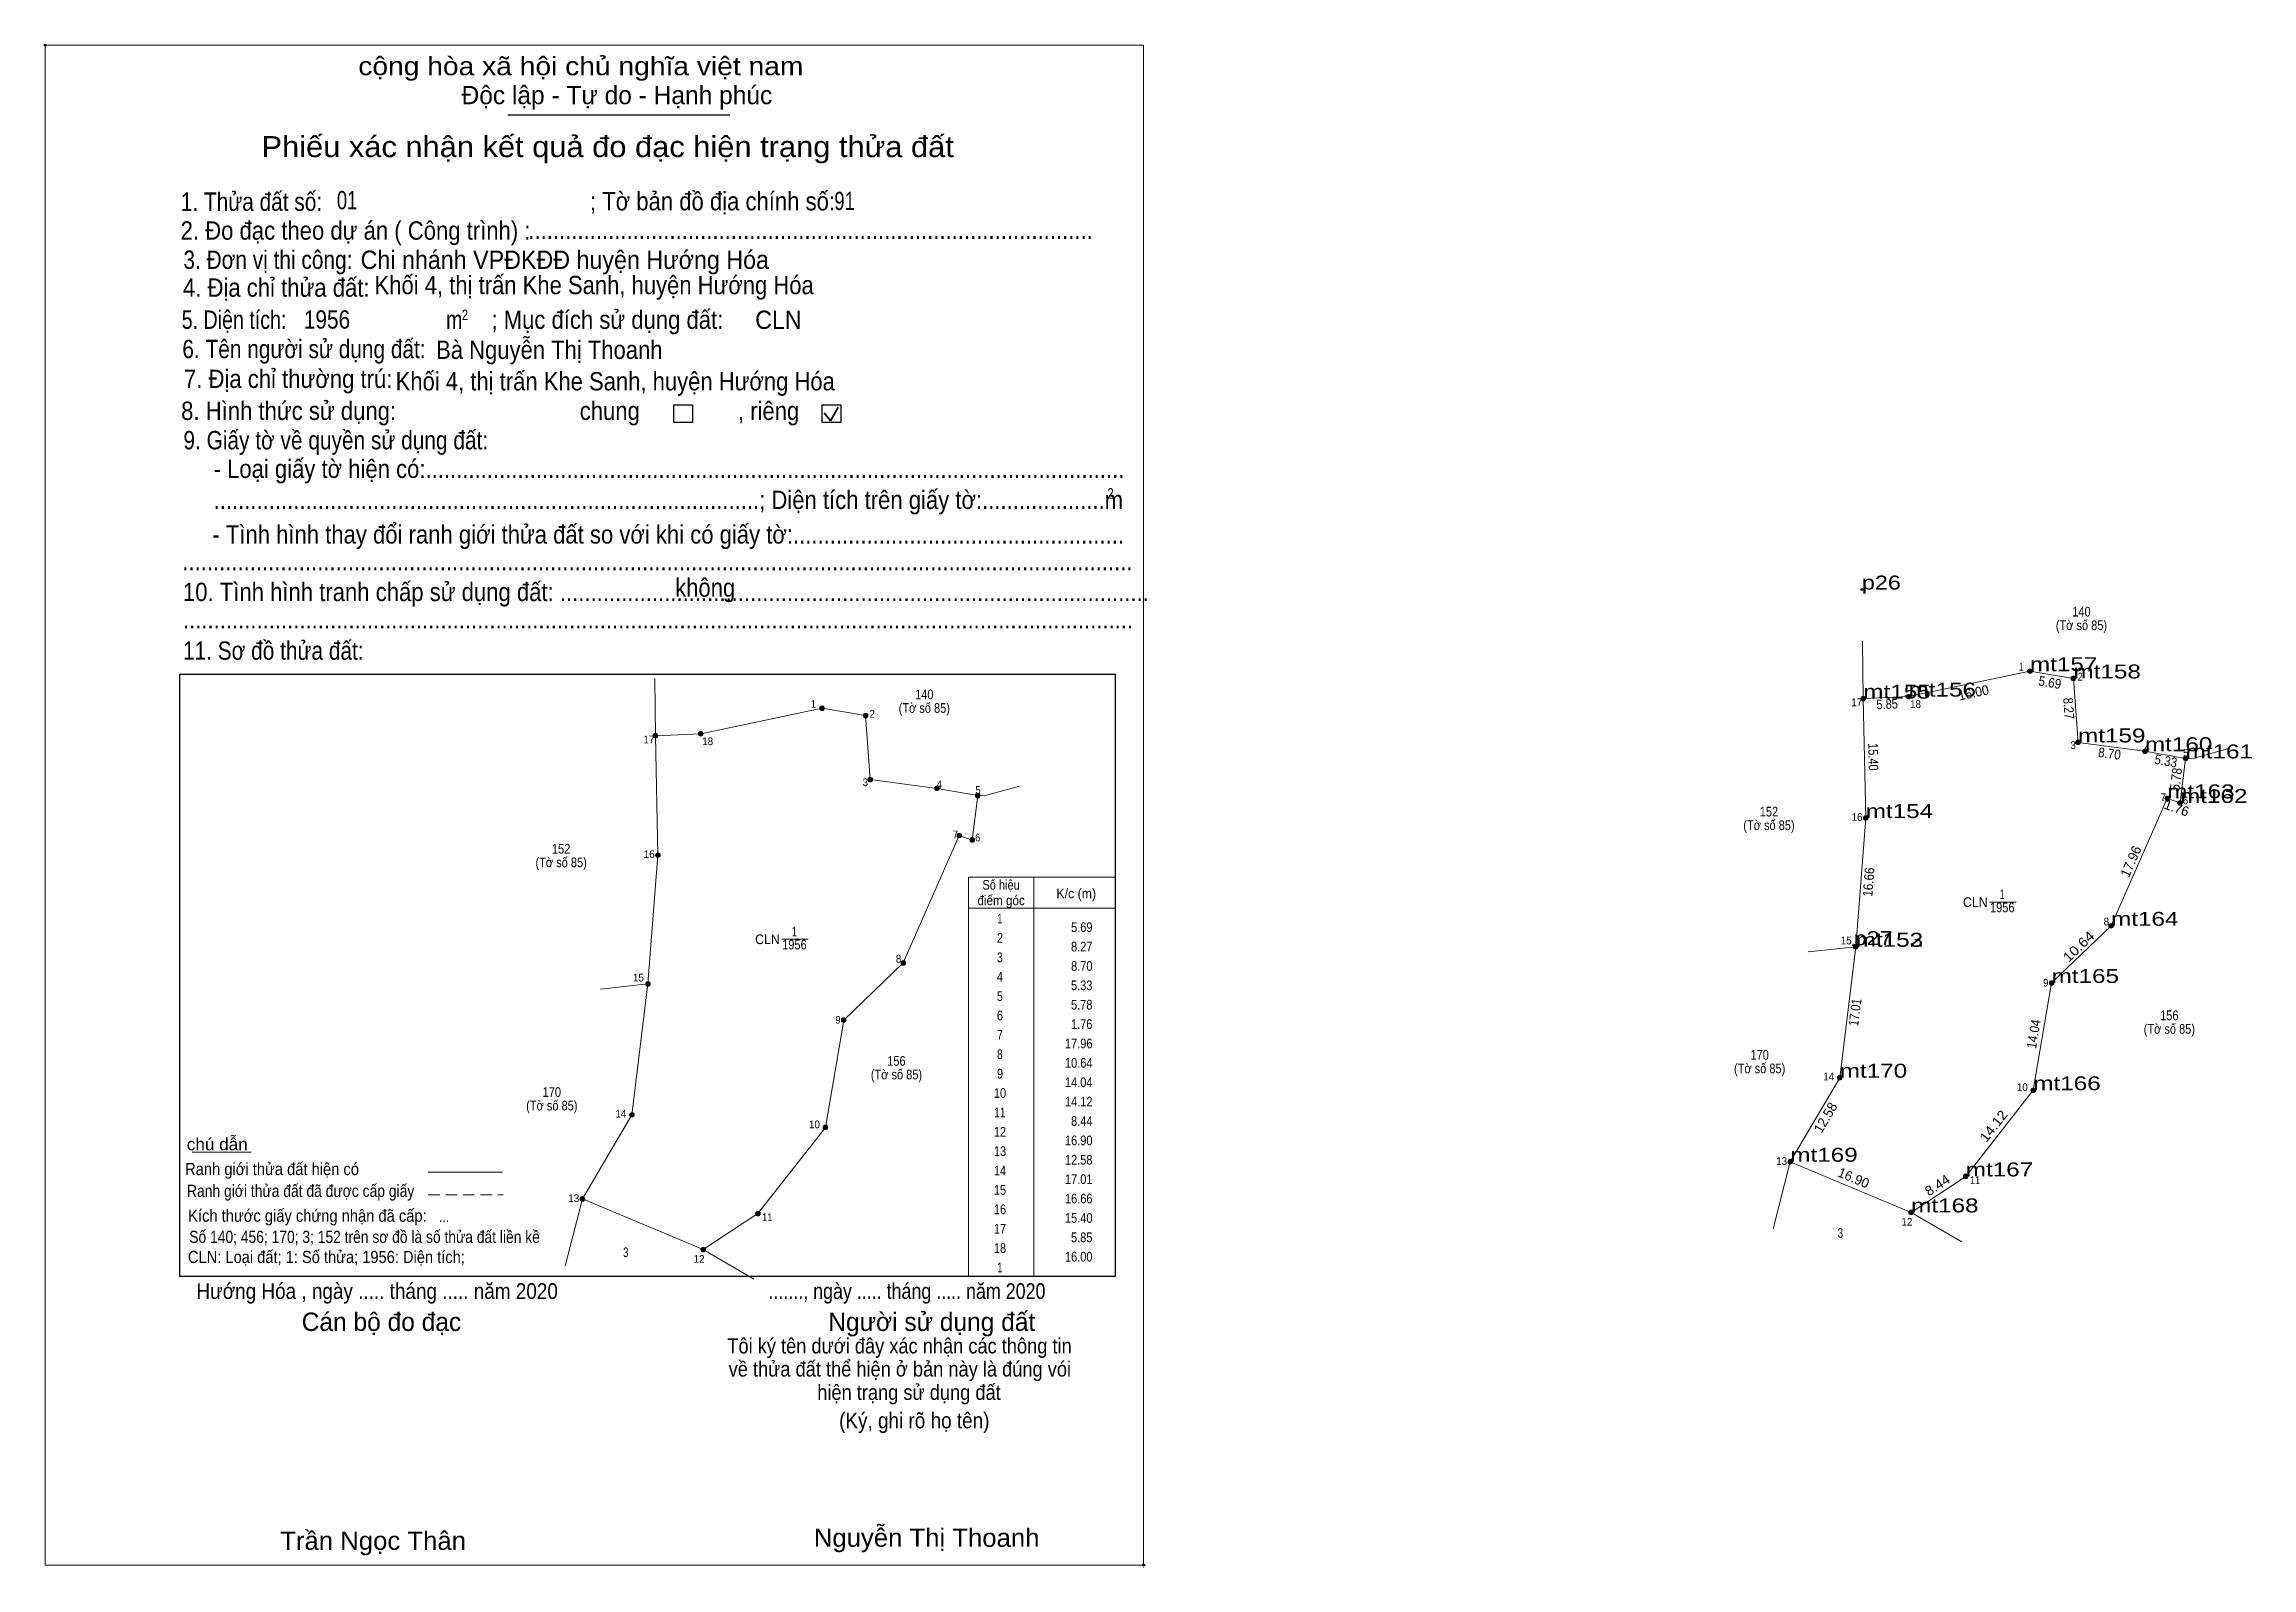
# Model space of a CAD drawing. Header units: metres. Extents: x 550551 to 551048, y 1837976 to 1838172.
# Drawn here: x 550550.6 to 550835.4, y 1837975.5 to 1838172 of the extents above; entities that cross this region are included whole.
import ezdxf
from ezdxf.enums import TextEntityAlignment as Align

# ---------------------------------------------------------------- set-up
doc = ezdxf.new("R2010")
doc.units = ezdxf.units.M
doc.header["$LTSCALE"] = 0.5
doc.header["$PDMODE"] = 32
doc.header["$PDSIZE"] = 0.25
doc.linetypes.add('MEDIUM_DASHED', pattern=[4.5, 3, -1.5])
for name, color, linetype, lineweight in [('1', 7, 'Continuous', 13), ('17', 7, 'Continuous', 13), ('2', 7, 'Continuous', 25), ('36', 7, 'Continuous', 13), ('6', 7, 'Continuous', 13), ('63', 7, 'Continuous', 13)]:
    doc.layers.add(name, color=color, linetype=linetype, lineweight=lineweight)
doc.layers.add('12', color=7, linetype='Continuous')
doc.layers.add('7', color=7, linetype='Continuous')

msp = doc.modelspace()

# ---------------------------------------------------------------- texts
at = {"layer": '1'}
for s, width, p in [('CLN', 0.95, (550799.725, 1838060.74)), ('1956', 0.85, (550803.205, 1838060.06)), ('1', 0.65, (550803.195, 1838061.75)), ('1', 0.65, (550647.375, 1838056.96)), ('CLN', 0.95, (550643.905, 1838055.95)), ('1956', 0.85, (550647.385, 1838055.27))]:
    msp.add_text(s, height=1.25, dxfattribs=dict(at, width=width)).set_placement(p, align=Align.CENTER)
at = {"layer": '12'}
for s, width, p in [('p26', 1.25, (550785.1, 1838101.68)), ('mt157', 1.3, (550806.78, 1838091.15)), ('mt158', 1.3, (550812.39, 1838090.21)), ('mt155', 1.3, (550785.28, 1838087.61)), ('mt156', 1.3, (550791.12, 1838087.87)), ('mt159', 1.3, (550812.98, 1838081.96)), ('mt160', 1.3, (550821.61, 1838080.83)), ('mt161', 1.3, (550826.86, 1838079.9)), ('mt163', 1.3, (550824.48, 1838074.75)), ('mt162', 1.3, (550826.14, 1838074.16)), ('mt154', 1.3, (550785.59, 1838072.21)), ('p27', 1.25, (550784.04, 1838055.82)), ('mt152', 1.3, (550784.3, 1838055.61)), ('mt164', 1.3, (550817.24, 1838058.31)), ('mt153', 1.3, (550784.3, 1838055.6)), ('mt165', 1.3, (550809.57, 1838050.94)), ('mt170', 1.3, (550782.24, 1838038.72)), ('mt166', 1.3, (550807.21, 1838037.1)), ('mt169', 1.3, (550775.86, 1838027.88)), ('mt167', 1.3, (550798.5, 1838025.99)), ('mt168', 1.3, (550791.45, 1838021.35))]:
    msp.add_text(s, height=1.8, dxfattribs=dict(at, width=width)).set_placement(p)
at = {"layer": '2'}
for s, height, width, p in [('cộng hòa xã hội chủ nghĩa việt nam', 2.365, 1.15, (550591.12, 1838168.01)), ('1. Thửa đất số:', 2.365, 0.85, (550568.22, 1838150.52)), ('01', 2.36, 0.75, (550588.36, 1838150.72)), ('; Tờ bản đồ địa chính số:', 2.365, 0.9, (550621.01, 1838150.58)), ('91', 2.36, 0.75, (550652.54, 1838150.62)), ('2. Đo đạc theo dự án ( Công trình) : ', 2.367, 0.9, (550568.2, 1838146.8)), ('............................................................................................', 2.367, 0.9, (550613.06, 1838146.9)), ('3. Đơn vị thi công:', 2.367, 0.85, (550568.56, 1838143.03)), ('Chi nhánh VPĐKĐĐ huyện Hướng Hóa', 2.362, 0.95, (550591.42, 1838143.03)), ('4. Địa chỉ thửa đất:', 2.367, 0.9, (550568.5, 1838139.44)), ('Khối 4, thị trấn Khe Sanh, huyện Hướng Hóa', 2.36, 0.9, (550593.22, 1838139.77)), ('5. Diện tích:', 2.367, 0.8, (550568.34, 1838135.3)), ('1956', 2.36, 0.85, (550584.1, 1838135.33)), ('2', 1.352, 0.8, (550604.48, 1838136.42)), ('; Mục đích sử dụng đất:', 2.365, 0.9, (550608.3, 1838135.3)), (' CLN', 2.36, 0.95, (550641.49, 1838135.29)), ('Bà Nguyễn Thị Thoanh', 2.36, 0.9, (550601.16, 1838131.42)), ('m', 2.365, 0.8, (550602.45, 1838135.3)), ('6. Tên người sử dụng đất:', 2.367, 0.85, (550568.42, 1838131.52)), ('7. Địa chỉ thường trú:', 2.367, 0.9, (550568.63, 1838127.68)), ('Khối 4, thị trấn Khe Sanh, huyện Hướng Hóa', 2.36, 0.9, (550595.94, 1838127.36)), ('8. Hình thức sử dụng:', 2.367, 0.9, (550568.27, 1838123.55)), ('chung                , riêng', 2.365, 0.9, (550619.69, 1838123.55)), ('9. Giấy tờ về quyền sử dụng đất:', 2.367, 0.85, (550568.56, 1838119.76)), ('     - Loại giấy tờ hiện có:..................................................................................................................', 2.365, 0.9, (550568.5, 1838116.07)), ('     .........................................................................................; Diện tích trên giấy tờ:....................m', 2.365, 0.9, (550568.5, 1838112.07)), ('2', 1.352, 0.8, (550687.76, 1838113.4)), ('     - Tình hình thay đổi ranh giới thửa đất so với khi có giấy tờ:......................................................', 2.365, 0.9, (550568.34, 1838107.61)), ('...........................................................................................................................................................', 2.365, 0.9, (550568.42, 1838104.17)), ('không', 2.366, 0.9, (550631.99, 1838100.75)), ('10. Tình hình tranh chấp sử dụng đất: ................................................................................................', 2.367, 0.9, (550568.5, 1838100.19)), ('11. Sơ đồ thửa đất:', 2.367, 0.85, (550568.5, 1838092.62)), ('...........................................................................................................................................................', 2.365, 0.9, (550568.5, 1838096.67)), ('Hướng Hóa , ngày ..... tháng ..... năm 2020', 2.027, 0.9, (550570.24, 1838010.19)), ('......., ngày ..... tháng ..... năm 2020', 2.027, 0.85, (550644.04, 1838010.19)), ('(Ký, ghi rõ họ tên)', 2.028, 0.9, (550653.15, 1837993.5)), ('Nguyễn Thị Thoanh', 2.36, 1.05, (550649.89, 1837978.22)), ('Trần Ngọc Thân', 2.362, 1.05, (550581.05, 1837977.83))]:
    msp.add_text(s, height=height, dxfattribs=dict(at, width=width)).set_placement(p)
for s, height, p in [('Độc lập - Tự do - Hạnh phúc', 2.365, (550604.44, 1838164.27)), ('Cán bộ đo đạc', 2.366, (550583.82, 1838006.06)), ('Người sử dụng đất', 2.365, (550651.75, 1838006.06))]:
    msp.add_text(s, height=height, dxfattribs=at).set_placement(p)
for s, height, width, p in [('Phiếu xác nhận kết quả đo đạc hiện trạng thửa đất', 2.703, 1.1, (550623.29, 1838157.45)), ('...', 1.31, 0.9, (550602.185, 1838020.11)), ('Tôi ký tên dưới đây xác nhận các thông tin', 1.954, 0.9, (550660.945, 1838003.16)), ('về thửa đất thể hiện ở bản này là đúng vói', 1.954, 0.9, (550660.985, 1838000.18)), ('hiện trạng sử dụng đất', 1.954, 0.9, (550662.165, 1837997.17))]:
    msp.add_text(s, height=height, dxfattribs=dict(at, width=width)).set_placement(p, align=Align.CENTER)
msp.add_text('.', height=0.6759, dxfattribs=at).set_placement((550692.4145, 1837975.51), align=Align.CENTER)
at = {"layer": '6'}
for s, height, width, p in [('chú dẫn', 1.575, 1.05, (550568.99, 1838029.36)), ('Ranh giới thửa đất hiện có ', 1.575, 0.9, (550568.78, 1838026.16)), ('Ranh giới thửa đất đã được cấp giấy', 1.575, 0.85, (550569.02, 1838023.34)), ('Kích thước giấy chứng nhận đã cấp:', 1.575, 0.9, (550569.18, 1838020.14)), ('Số 140; 456; 170; 3; 152 trên sơ đồ là số thửa đất liền kề', 1.57, 0.85, (550569.32, 1838017.41)), ('CLN: Loại đất; 1: Số thửa; 1956: Diện tích;', 1.57, 0.9, (550569.15, 1838014.82))]:
    msp.add_text(s, height=height, dxfattribs=dict(at, width=width)).set_placement(p)
at = {"layer": '63'}
for s, width, p in [('(Tờ số 85)', 0.85, (550813.42, 1838096.45)), ('140', 0.85, (550813.42, 1838098.2)), ('140', 0.85, (550664.14, 1838087.53)), ('(Tờ số 85)', 0.85, (550664.14, 1838085.78)), ('(Tờ số 85)', 0.85, (550773.11, 1838070.66)), ('152', 0.85, (550773.105, 1838072.41)), ('152', 0.85, (550617.285, 1838067.62)), ('(Tờ số 85)', 0.85, (550617.29, 1838065.87)), ('Số hiệu', 0.85, (550674.05, 1838062.97)), ('K/c (m)', 0.95, (550683.745, 1838061.86)), ('điểm góc', 0.9, (550674.05, 1838060.97)), (' 1', 0.75, (550673.71, 1838058.62)), (' 3', 0.8, (550673.705, 1838053.62)), (' 2', 0.85, (550673.705, 1838056.12)), (' 4', 0.85, (550673.7, 1838051.12)), (' 5', 0.8, (550673.705, 1838048.62)), (' 6', 0.85, (550673.705, 1838046.12)), ('156', 0.85, (550824.755, 1838046.14)), (' 7', 0.8, (550673.705, 1838043.62)), ('(Tờ số 85)', 0.85, (550824.76, 1838044.39)), ('156', 0.85, (550660.545, 1838040.26)), (' 8', 0.8, (550673.705, 1838041.12)), ('(Tờ số 85)', 0.85, (550771.91, 1838039.29)), ('170', 0.85, (550771.91, 1838041.04)), ('170', 0.85, (550616.09, 1838036.25)), ('(Tờ số 85)', 0.85, (550660.55, 1838038.51)), (' 9', 0.85, (550673.71, 1838038.62)), ('(Tờ số 85)', 0.85, (550616.09, 1838034.5)), (' 10', 0.85, (550673.71, 1838036.12)), (' 11', 0.8, (550673.7, 1838033.62)), (' 12', 0.85, (550673.705, 1838031.12)), (' 13', 0.85, (550673.705, 1838028.62)), (' 14', 0.85, (550673.71, 1838026.12)), (' 15', 0.85, (550673.705, 1838023.62)), (' 16', 0.85, (550673.705, 1838021.12)), (' 17', 0.85, (550673.705, 1838018.62)), ('3', 0.75, (550782.32, 1838018.08)), ('3', 0.75, (550625.63, 1838015.58)), (' 18', 0.85, (550673.705, 1838016.12)), (' 1', 0.75, (550673.71, 1838013.62))]:
    msp.add_text(s, height=1.25, dxfattribs=dict(at, width=width)).set_placement(p, align=Align.CENTER)
for s, height, width, p in [(' 1', 1, 0.9, (550805.99, 1838091.23)), (' 2', 1, 0.9, (550813.59, 1838089.94)), (' 1', 1, 0.9, (550650.17, 1838086.44)), (' 2', 1, 0.9, (550657.77, 1838085.15)), (' 17', 1, 0.95, (550785.14, 1838086.63)), (' 18', 1, 0.95, (550792.72, 1838086.4)), (' 17', 1, 0.95, (550629.32, 1838081.84)), (' 18', 1, 0.95, (550636.9, 1838081.61)), (' 3', 1, 0.95, (550812.71, 1838081.11)), (' 4', 1, 0.95, (550822.25, 1838080.84)), (' 5', 1, 0.9, (550827.22, 1838080.13)), (' 3', 1, 0.95, (550656.89, 1838076.32)), (' 4', 1, 0.95, (550666.43, 1838076.05)), (' 5', 1, 0.9, (550671.4, 1838075.34)), (' 7', 1, 0.95, (550824.33, 1838074.39)), (' 6', 1, 0.9, (550827.18, 1838073.98)), (' 16', 1, 0.95, (550785.18, 1838071.85)), (' 7', 1, 0.95, (550668.51, 1838069.6)), (' 6', 1, 0.9, (550671.36, 1838069.19)), (' 16', 1, 0.95, (550629.36, 1838067.06)), ('5.69', 1.25, 0.85, (550685.84, 1838057.51)), (' 8', 1, 0.95, (550816.99, 1838058.36)), (' 8', 1, 0.95, (550661.17, 1838053.57)), ('8.27', 1.25, 0.85, (550685.83, 1838055.01)), (' 15', 1, 0.95, (550783.78, 1838055.92)), (' 15', 1, 0.95, (550627.96, 1838051.13)), ('8.70', 1.25, 0.85, (550685.84, 1838052.51)), ('5.33', 1.25, 0.85, (550685.83, 1838050.01)), (' 9', 1, 0.9, (550809.15, 1838050.47)), (' 9', 1, 0.9, (550653.33, 1838045.68)), ('5.78', 1.25, 0.85, (550685.83, 1838047.51)), ('1.76', 1.25, 0.85, (550685.83, 1838045.01)), ('17.96', 1.25, 0.85, (550685.84, 1838042.51)), ('10.64', 1.25, 0.85, (550685.84, 1838040.01)), ('14.04', 1.25, 0.85, (550685.84, 1838037.51)), (' 14', 1, 0.95, (550781.53, 1838038.37)), (' 10', 1, 0.95, (550806.5, 1838036.99)), ('14.12', 1.25, 0.85, (550685.84, 1838035.01)), (' 14', 1, 0.95, (550625.71, 1838033.58)), (' 10', 1, 0.95, (550650.68, 1838032.2)), ('8.44', 1.25, 0.85, (550685.84, 1838032.51)), ('16.90', 1.25, 0.85, (550685.84, 1838030.01)), ('12.58', 1.25, 0.85, (550685.84, 1838027.51)), ('17.01', 1.25, 0.85, (550685.84, 1838025.01)), (' 13', 1, 0.95, (550775.45, 1838027.47)), (' 13', 1, 0.95, (550619.63, 1838022.68)), ('16.66', 1.25, 0.85, (550685.84, 1838022.51)), (' 11', 1, 0.9, (550800.37, 1838025.01)), (' 11', 1, 0.9, (550644.55, 1838020.22)), ('15.40', 1.25, 0.85, (550685.84, 1838020.01)), (' 12', 1, 0.95, (550791.61, 1838019.64)), ('5.85', 1.25, 0.85, (550685.83, 1838017.51)), (' 12', 1, 0.95, (550635.79, 1838014.85)), ('16.00', 1.25, 0.85, (550685.84, 1838015.01))]:
    msp.add_text(s, height=height, dxfattribs=dict(at, width=width)).set_placement(p, align=Align.RIGHT)
for s, rotation, width, p in [('16.00', 11.83, 0.95, (550799.6269, 1838087.7694)), ('5.69', 350.488, 0.9, (550809.2517, 1838089.0817)), ('5.85', 2.549, 0.85, (550788.3872, 1838086.2826)), ('8.27', 274.091, 0.85, (550811.1616, 1838086.2996)), ('15.40', 271.153, 0.85, (550785.9368, 1838080.0926)), ('8.70', 352.54, 0.9, (550816.9639, 1838079.907)), ('5.33', 349.955, 0.9, (550824.206, 1838078.9621)), ('5.78', 82.85, 0.9, (550826.2315, 1838077.1472)), ('16.66', 85.559, 0.9, (550786.5838, 1838063.9116)), ('10.64', 43.857, 1.15, (550813.492, 1838055.1838)), ('17.01', 83.042, 0.85, (550784.8308, 1838047.0893)), ('14.04', 80.323, 0.9, (550807.8631, 1838044.2549)), ('14.12', 51.904, 1.1, (550802.5685, 1838032.1094)), ('8.44', 33.351, 1.05, (550795.1714, 1838024.3413))]:
    msp.add_text(s, height=1.25, rotation=rotation, dxfattribs=dict(at, width=width)).set_placement(p, align=Align.CENTER)
for s, rotation, p in [('1.76', 340.434, (550825.4957, 1838072.9177)), ('17.96', 66.232, (550820.3703, 1838066.3581)), ('12.58', 59.521, (550780.9435, 1838033.258)), ('16.90', 337.273, (550783.7885, 1838025.2264))]:
    msp.add_text(s, height=1.25, rotation=rotation, dxfattribs=at).set_placement(p, align=Align.CENTER)

# ---------------------------------------------------------------- hatches: boundary and pattern name
at = {"layer": '63'}
for points in [[(550807.08, 1838091.15, 1), (550806.48, 1838091.15, 1)], [(550812.69, 1838090.21, 1), (550812.09, 1838090.21, 1)], [(550651.26, 1838086.36, 1), (550650.66, 1838086.36, 1)], [(550785.58, 1838087.61, 1), (550784.98, 1838087.61, 1)], [(550791.42, 1838087.87, 1), (550790.82, 1838087.87, 1)], [(550629.76, 1838082.82, 1), (550629.16, 1838082.82, 1)], [(550635.6, 1838083.08, 1), (550635, 1838083.08, 1)], [(550656.87, 1838085.42, 1), (550656.27, 1838085.42, 1)], [(550813.28, 1838081.96, 1), (550812.68, 1838081.96, 1)], [(550821.91, 1838080.83, 1), (550821.31, 1838080.83, 1)], [(550657.46, 1838077.17, 1), (550656.86, 1838077.17, 1)], [(550827.16, 1838079.9, 1), (550826.56, 1838079.9, 1)], [(550666.09, 1838076.04, 1), (550665.49, 1838076.04, 1)], [(550671.34, 1838075.11, 1), (550670.74, 1838075.11, 1)], [(550824.78, 1838074.75, 1), (550824.18, 1838074.75, 1)], [(550785.89, 1838072.21, 1), (550785.29, 1838072.21, 1)], [(550826.44, 1838074.16, 1), (550825.84, 1838074.16, 1)], [(550668.96, 1838069.96, 1), (550668.36, 1838069.96, 1)], [(550670.62, 1838069.37, 1), (550670.02, 1838069.37, 1)], [(550630.07, 1838067.42, 1), (550629.47, 1838067.42, 1)], [(550817.54, 1838058.31, 1), (550816.94, 1838058.31, 1)], [(550784.6, 1838055.6, 1), (550784, 1838055.6, 1)], [(550661.72, 1838053.52, 1), (550661.12, 1838053.52, 1)], [(550628.78, 1838050.81, 1), (550628.18, 1838050.81, 1)], [(550809.87, 1838050.94, 1), (550809.27, 1838050.94, 1)], [(550654.05, 1838046.15, 1), (550653.45, 1838046.15, 1)], [(550782.54, 1838038.72, 1), (550781.94, 1838038.72, 1)], [(550807.51, 1838037.1, 1), (550806.91, 1838037.1, 1)], [(550626.72, 1838033.93, 1), (550626.12, 1838033.93, 1)], [(550651.69, 1838032.31, 1), (550651.09, 1838032.31, 1)], [(550776.16, 1838027.88, 1), (550775.56, 1838027.88, 1)], [(550798.8, 1838025.99, 1), (550798.2, 1838025.99, 1)], [(550620.34, 1838023.09, 1), (550619.74, 1838023.09, 1)], [(550642.98, 1838021.2, 1), (550642.38, 1838021.2, 1)], [(550791.75, 1838021.35, 1), (550791.15, 1838021.35, 1)], [(550635.93, 1838016.56, 1), (550635.33, 1838016.56, 1)]]:
    msp.add_hatch(color=256, dxfattribs=at).paths.add_polyline_path(points)

# ---------------------------------------------------------------- linework, layer by layer
at = {"layer": '1'}
for points in [[(550806.78, 1838091.15), (550812.39, 1838090.21), (550812.98, 1838081.96), (550821.61, 1838080.83), (550826.86, 1838079.9), (550826.14, 1838074.16), (550824.48, 1838074.75), (550817.24, 1838058.31), (550809.57, 1838050.94), (550807.21, 1838037.1), (550798.5, 1838025.99), (550791.45, 1838021.35), (550775.86, 1838027.88), (550782.24, 1838038.72), (550784.3, 1838055.6), (550785.59, 1838072.21), (550785.28, 1838087.61), (550791.12, 1838087.87)], [(550650.96, 1838086.36), (550656.57, 1838085.42), (550657.16, 1838077.17), (550665.79, 1838076.04), (550671.04, 1838075.11), (550670.32, 1838069.37), (550668.66, 1838069.96), (550661.42, 1838053.52), (550653.75, 1838046.15), (550651.39, 1838032.31), (550642.68, 1838021.2), (550635.63, 1838016.56), (550620.04, 1838023.09), (550626.42, 1838033.93), (550628.48, 1838050.81), (550629.77, 1838067.42), (550629.46, 1838082.82), (550635.3, 1838083.08)]]:
    msp.add_lwpolyline(points, close=True, dxfattribs=at)
at = {"layer": '17'}
msp.add_line((550569.7, 1838029.13), (550577.29, 1838029.13), dxfattribs=at)
at = {"layer": '2'}
for p, q in [((550610.41, 1838162.9), (550639.07, 1838162.9)), ((550568.1, 1838090.75), (550688.75, 1838090.75)), ((550688.75, 1838090.75), (550688.75, 1838013.09))]:
    msp.add_line(p, q, dxfattribs=at)
at = {"layer": '2', "lineweight": 35}
for p, q in [((550651.24, 1838124.48), (550652.05, 1838123.43)), ((550652.05, 1838123.43), (550653.03, 1838125.19))]:
    msp.add_line(p, q, dxfattribs=at)
at = {"layer": '2', "lineweight": 13}
msp.add_lwpolyline([(550550.72, 1838171.89), (550692.44, 1838171.89), (550692.44, 1837975.86), (550550.72, 1837975.86)], close=True, dxfattribs=at)
at = {"layer": '2'}
for points in [[(550631.81, 1838125.49), (550634.24, 1838125.49), (550634.24, 1838123.22), (550631.81, 1838123.22)], [(550650.96, 1838125.49), (550653.39, 1838125.49), (550653.39, 1838123.22), (550650.96, 1838123.22)]]:
    msp.add_lwpolyline(points, close=True, dxfattribs=at)
msp.add_lwpolyline([(550688.75, 1838013.09), (550568.1, 1838013.09), (550568.1, 1838090.75)], dxfattribs=at)
for p in [(550550.72, 1838171.89), (550692.44, 1837975.86)]:
    msp.add_point(p, dxfattribs=at)
at = {"layer": '36'}
for p, q in [((550785.28, 1838087.61), (550785.19, 1838095.01)), ((550629.46, 1838082.82), (550629.37, 1838090.22)), ((550778.17, 1838054.95), (550784.3, 1838055.61)), ((550622.35, 1838050.16), (550628.48, 1838050.82)), ((550773.63, 1838019.25), (550775.86, 1838027.88)), ((550617.81, 1838014.46), (550620.04, 1838023.09)), ((550791.45, 1838021.35), (550797.98, 1838017.54)), ((550635.63, 1838016.56), (550642.16, 1838012.75))]:
    msp.add_line(p, q, dxfattribs=at)
for points in [[(550775.86, 1838027.88), (550791.45, 1838021.35), (550798.5, 1838025.99), (550807.21, 1838037.1), (550809.57, 1838050.94), (550817.24, 1838058.31), (550824.48, 1838074.75), (550826.14, 1838074.16), (550826.86, 1838079.9), (550821.61, 1838080.83), (550812.98, 1838081.96), (550812.39, 1838090.21), (550806.78, 1838091.15), (550791.12, 1838087.87), (550785.28, 1838087.61)], [(550620.04, 1838023.09), (550635.63, 1838016.56), (550642.68, 1838021.2), (550651.39, 1838032.31), (550653.75, 1838046.15), (550661.42, 1838053.52), (550668.66, 1838069.96), (550670.32, 1838069.37), (550671.04, 1838075.11), (550665.79, 1838076.04), (550657.16, 1838077.17), (550656.57, 1838085.42), (550650.96, 1838086.36), (550635.3, 1838083.08), (550629.46, 1838082.82)], [(550784.3, 1838055.61), (550785.59, 1838072.21), (550785.28, 1838087.61)], [(550628.48, 1838050.82), (550629.77, 1838067.42), (550629.46, 1838082.82)], [(550826.86, 1838079.9), (550827.68, 1838079.85), (550832.25, 1838081.13)], [(550671.04, 1838075.11), (550671.86, 1838075.06), (550676.43, 1838076.34)], [(550775.86, 1838027.88), (550782.24, 1838038.72), (550784.3, 1838055.6)], [(550620.04, 1838023.09), (550626.42, 1838033.93), (550628.48, 1838050.81)]]:
    msp.add_lwpolyline(points, dxfattribs=at)
at = {"layer": '6'}
msp.add_line((550600.15, 1838026.54), (550609.74, 1838026.54), dxfattribs=at)
at = {"layer": '6', "linetype": 'MEDIUM_DASHED'}
msp.add_line((550600.13, 1838023.6), (550609.79, 1838023.6), dxfattribs=at)
at = {"layer": '63'}
for p, q in [((550678.25, 1838064.59), (550678.25, 1838013.09)), ((550688.75, 1838064.59), (550688.75, 1838013.09)), ((550669.85, 1838060.59), (550688.75, 1838060.59)), ((550801.57, 1838061.37), (550804.99, 1838061.37)), ((550645.75, 1838056.58), (550649.17, 1838056.58))]:
    msp.add_line(p, q, dxfattribs=at)
msp.add_lwpolyline([(550688.75, 1838013.09), (550669.85, 1838013.09), (550669.85, 1838064.59), (550688.75, 1838064.59)], dxfattribs=at)
for centre in [(550806.78, 1838091.15), (550812.39, 1838090.21), (550650.96, 1838086.36), (550785.28, 1838087.61), (550791.12, 1838087.87), (550629.46, 1838082.82), (550635.3, 1838083.08), (550656.57, 1838085.42), (550812.98, 1838081.96), (550821.61, 1838080.83), (550657.16, 1838077.17), (550826.86, 1838079.9), (550665.79, 1838076.04), (550671.04, 1838075.11), (550824.48, 1838074.75), (550785.59, 1838072.21), (550826.14, 1838074.16), (550668.66, 1838069.96), (550670.32, 1838069.37), (550629.77, 1838067.42), (550817.24, 1838058.31), (550784.3, 1838055.6), (550661.42, 1838053.52), (550628.48, 1838050.81), (550809.57, 1838050.94), (550653.75, 1838046.15), (550782.24, 1838038.72), (550782.24, 1838038.72), (550807.21, 1838037.1), (550626.42, 1838033.93), (550626.42, 1838033.93), (550651.39, 1838032.31), (550775.86, 1838027.88), (550798.5, 1838025.99), (550620.04, 1838023.09), (550642.68, 1838021.2), (550791.45, 1838021.35), (550635.63, 1838016.56)]:
    msp.add_circle(centre, 0.3, dxfattribs=at)
at = {"layer": '7'}
for p in [(550785.1, 1838101.67), (550806.78, 1838091.15), (550812.39, 1838090.21), (550785.28, 1838087.61), (550791.12, 1838087.87), (550812.98, 1838081.96), (550821.61, 1838080.83), (550826.86, 1838079.9), (550824.48, 1838074.75), (550785.59, 1838072.21), (550826.14, 1838074.16), (550817.24, 1838058.31), (550784.04, 1838055.82), (550784.3, 1838055.61), (550784.3, 1838055.6), (550809.57, 1838050.94), (550782.24, 1838038.72), (550807.21, 1838037.1), (550775.86, 1838027.88), (550798.5, 1838025.99), (550791.45, 1838021.35)]:
    msp.add_point(p, dxfattribs=at)

msp.set_redraw_order([(e.dxf.handle, doc.entitydb.next_handle()) for e in msp.query("TEXT MTEXT ATTDEF DIMENSION ARC_DIMENSION")])  # texts and dimensions are drawn at this point

doc.saveas('drawing.dxf')
